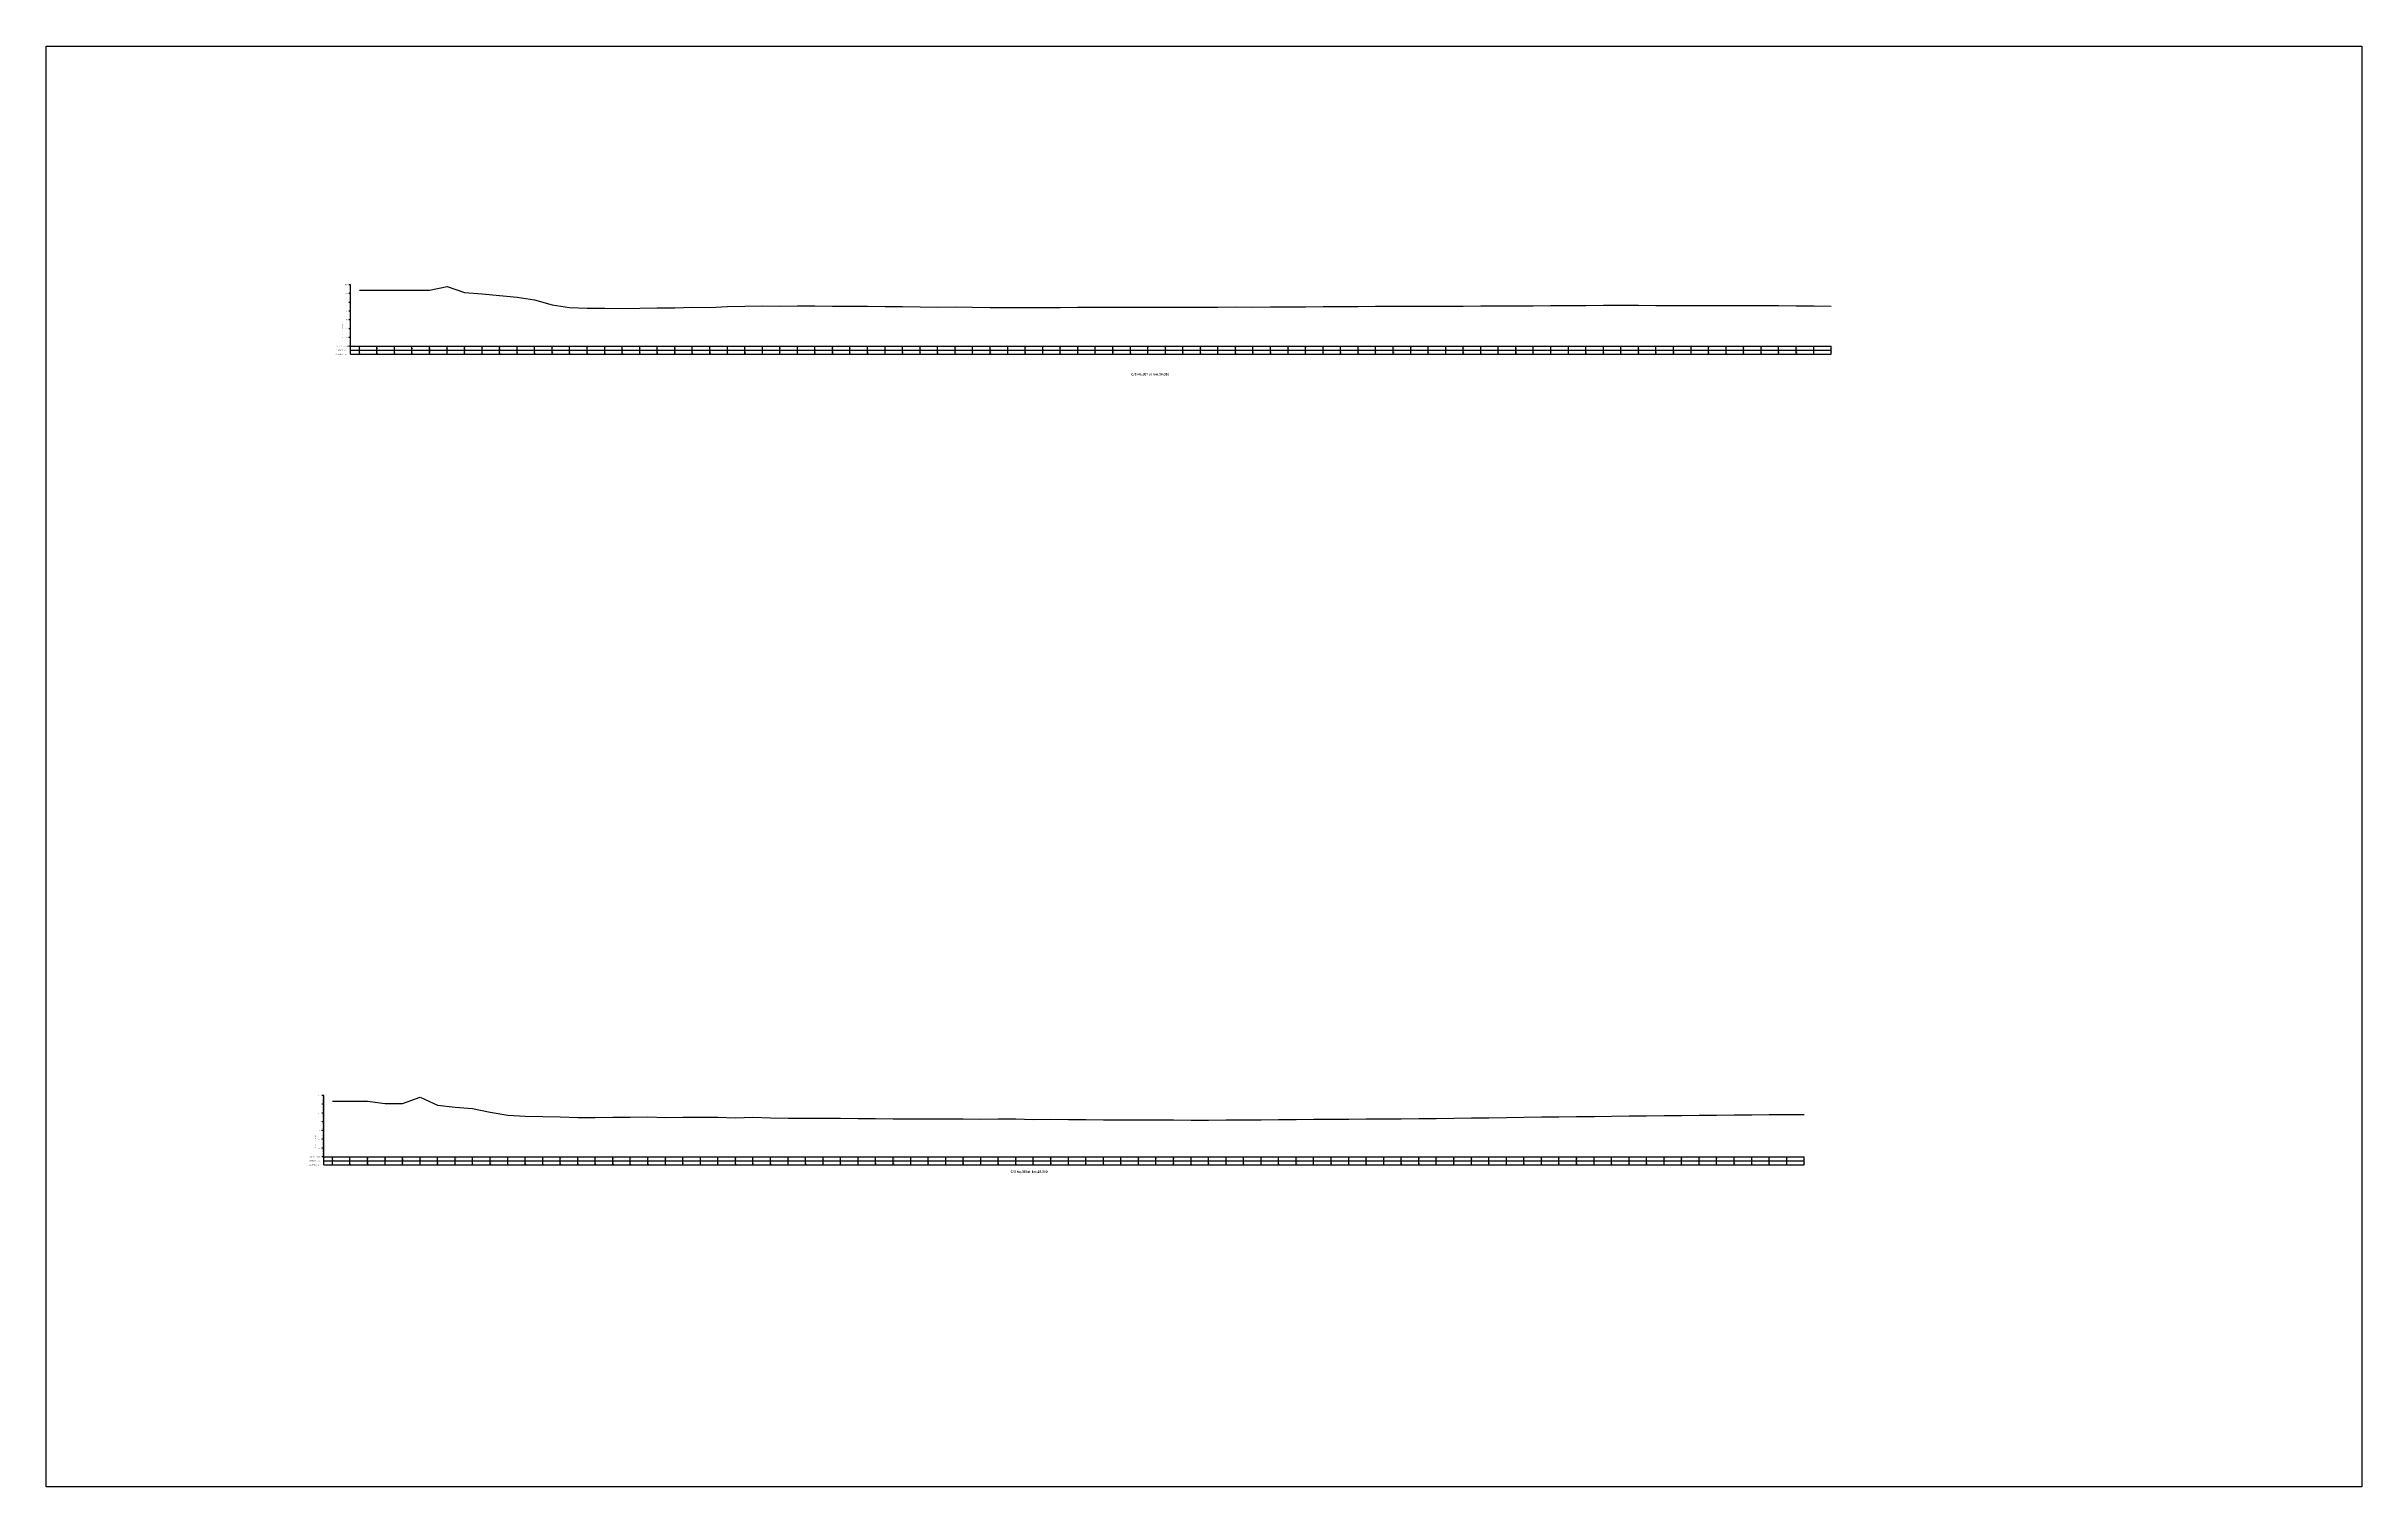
# Model space of a CAD drawing. Header units: metres. Extents: x -148477 to 168932, y -55673 to -2736.
# Drawn here: x 50330 to 51651, y -25510 to -24688 of the extents above; entities that cross this region are included whole.
import ezdxf

# ---------------------------------------------------------------- set-up
doc = ezdxf.new("R2010")
doc.units = ezdxf.units.M
doc.styles.add('liza', font='times.ttf', dxfattribs={"height": 2})
doc.styles.get("Standard").update_dxf_attribs({"font": 'times.ttf'})

msp = doc.modelspace()

# ---------------------------------------------------------------- linework, layer by layer
at = {"color": 6, "linetype": 'Continuous', "lineweight": -3, "ltscale": 0.5}
for p, q in [((50503.3374, -24824.5667), (50502.3374, -24824.5667)), ((50503.3374, -24829.5667), (50502.3374, -24829.5667)), ((50503.3374, -24825.5667), (50502.8374, -24825.5667)), ((50503.3374, -24826.5667), (50502.8374, -24826.5667)), ((50503.3374, -24827.5667), (50502.8374, -24827.5667)), ((50503.3374, -24828.5667), (50502.8374, -24828.5667)), ((50503.3374, -24864.0667), (50503.3374, -24824.5667)), ((50503.3374, -24834.5667), (50502.3374, -24834.5667)), ((50503.3374, -24839.5667), (50502.3374, -24839.5667)), ((50503.3374, -24830.5667), (50502.8374, -24830.5667)), ((50503.3374, -24831.5667), (50502.8374, -24831.5667)), ((50503.3374, -24832.5667), (50502.8374, -24832.5667)), ((50503.3374, -24833.5667), (50502.8374, -24833.5667)), ((50503.3374, -24835.5667), (50502.8374, -24835.5667)), ((50503.3374, -24836.5667), (50502.8374, -24836.5667)), ((50503.3374, -24837.5667), (50502.8374, -24837.5667)), ((50503.3374, -24838.5667), (50502.8374, -24838.5667)), ((50503.3374, -24840.5667), (50502.8374, -24840.5667)), ((50503.3374, -24841.5667), (50502.8374, -24841.5667)), ((50503.3374, -24842.5667), (50502.8374, -24842.5667)), ((50503.3374, -24844.5667), (50502.3374, -24844.5667)), ((50503.3374, -24849.5667), (50502.3374, -24849.5667)), ((50503.3374, -24854.5667), (50502.3374, -24854.5667)), ((50503.3374, -24843.5667), (50502.8374, -24843.5667)), ((50503.3374, -24845.5667), (50502.8374, -24845.5667)), ((50503.3374, -24846.5667), (50502.8374, -24846.5667)), ((50503.3374, -24847.5667), (50502.8374, -24847.5667)), ((50503.3374, -24848.5667), (50502.8374, -24848.5667)), ((50503.3374, -24850.5667), (50502.8374, -24850.5667)), ((50503.3374, -24851.5667), (50502.8374, -24851.5667)), ((50503.3374, -24852.5667), (50502.8374, -24852.5667)), ((50503.3374, -24853.5667), (50502.8374, -24853.5667)), ((50503.3374, -24855.5667), (50502.8374, -24855.5667)), ((50503.3374, -24856.5667), (50502.8374, -24856.5667)), ((50503.3374, -24859.5667), (50502.3374, -24859.5667)), ((50503.3374, -24857.5667), (50502.8374, -24857.5667)), ((50503.3374, -24858.5667), (50502.8374, -24858.5667)), ((50503.3374, -24859.5667), (51348.3374, -24859.5667)), ((50503.3374, -24861.8167), (51348.3374, -24861.8167)), ((50503.3374, -24864.0667), (51348.3374, -24864.0667)), ((50508.3374, -24864.0667), (50508.3374, -24859.5667)), ((50518.3374, -24864.0667), (50518.3374, -24859.5667)), ((50528.3374, -24864.0667), (50528.3374, -24859.5667)), ((50538.3374, -24864.0667), (50538.3374, -24859.5667)), ((50548.3374, -24864.0667), (50548.3374, -24859.5667)), ((50558.3374, -24864.0667), (50558.3374, -24859.5667)), ((50568.3374, -24864.0667), (50568.3374, -24859.5667)), ((50578.3374, -24864.0667), (50578.3374, -24859.5667)), ((50588.3374, -24864.0667), (50588.3374, -24859.5667)), ((50598.3374, -24864.0667), (50598.3374, -24859.5667)), ((50608.3374, -24864.0667), (50608.3374, -24859.5667)), ((50618.3374, -24864.0667), (50618.3374, -24859.5667)), ((50628.3374, -24864.0667), (50628.3374, -24859.5667)), ((50638.3374, -24864.0667), (50638.3374, -24859.5667)), ((50648.3374, -24864.0667), (50648.3374, -24859.5667)), ((50658.3374, -24864.0667), (50658.3374, -24859.5667)), ((50668.3374, -24864.0667), (50668.3374, -24859.5667)), ((50678.3374, -24864.0667), (50678.3374, -24859.5667)), ((50688.3374, -24864.0667), (50688.3374, -24859.5667)), ((50698.3374, -24864.0667), (50698.3374, -24859.5667)), ((50708.3374, -24864.0667), (50708.3374, -24859.5667)), ((50718.3374, -24864.0667), (50718.3374, -24859.5667)), ((50728.3374, -24864.0667), (50728.3374, -24859.5667)), ((50738.3374, -24864.0667), (50738.3374, -24859.5667)), ((50748.3374, -24864.0667), (50748.3374, -24859.5667)), ((50758.3374, -24864.0667), (50758.3374, -24859.5667)), ((50768.3374, -24864.0667), (50768.3374, -24859.5667)), ((50778.3374, -24864.0667), (50778.3374, -24859.5667)), ((50788.3374, -24864.0667), (50788.3374, -24859.5667)), ((50798.3374, -24864.0667), (50798.3374, -24859.5667)), ((50808.3374, -24864.0667), (50808.3374, -24859.5667)), ((50818.3374, -24864.0667), (50818.3374, -24859.5667)), ((50828.3374, -24864.0667), (50828.3374, -24859.5667)), ((50838.3374, -24864.0667), (50838.3374, -24859.5667)), ((50848.3374, -24864.0667), (50848.3374, -24859.5667)), ((50858.3374, -24864.0667), (50858.3374, -24859.5667)), ((50868.3374, -24864.0667), (50868.3374, -24859.5667)), ((50878.3374, -24864.0667), (50878.3374, -24859.5667)), ((50888.3374, -24864.0667), (50888.3374, -24859.5667)), ((50898.3374, -24864.0667), (50898.3374, -24859.5667)), ((50908.3374, -24864.0667), (50908.3374, -24859.5667)), ((50918.3374, -24864.0667), (50918.3374, -24859.5667)), ((50928.3374, -24864.0667), (50928.3374, -24859.5667)), ((50938.3374, -24864.0667), (50938.3374, -24859.5667)), ((50948.3374, -24864.0667), (50948.3374, -24859.5667)), ((50958.3374, -24864.0667), (50958.3374, -24859.5667)), ((50968.3374, -24864.0667), (50968.3374, -24859.5667)), ((50978.3374, -24864.0667), (50978.3374, -24859.5667)), ((50988.3374, -24864.0667), (50988.3374, -24859.5667)), ((50998.3374, -24864.0667), (50998.3374, -24859.5667)), ((51008.3374, -24864.0667), (51008.3374, -24859.5667)), ((51018.3374, -24864.0667), (51018.3374, -24859.5667)), ((51028.3374, -24864.0667), (51028.3374, -24859.5667)), ((51038.3374, -24864.0667), (51038.3374, -24859.5667)), ((51048.3374, -24864.0667), (51048.3374, -24859.5667)), ((51058.3374, -24864.0667), (51058.3374, -24859.5667)), ((51068.3374, -24864.0667), (51068.3374, -24859.5667)), ((51078.3374, -24864.0667), (51078.3374, -24859.5667)), ((51088.3374, -24864.0667), (51088.3374, -24859.5667)), ((51098.3374, -24864.0667), (51098.3374, -24859.5667)), ((51108.3374, -24864.0667), (51108.3374, -24859.5667)), ((51118.3374, -24864.0667), (51118.3374, -24859.5667)), ((51128.3374, -24864.0667), (51128.3374, -24859.5667)), ((51138.3374, -24864.0667), (51138.3374, -24859.5667)), ((51148.3374, -24864.0667), (51148.3374, -24859.5667)), ((51158.3374, -24864.0667), (51158.3374, -24859.5667)), ((51168.3374, -24864.0667), (51168.3374, -24859.5667)), ((51178.3374, -24864.0667), (51178.3374, -24859.5667)), ((51188.3374, -24864.0667), (51188.3374, -24859.5667)), ((51198.3374, -24864.0667), (51198.3374, -24859.5667)), ((51208.3374, -24864.0667), (51208.3374, -24859.5667)), ((51218.3374, -24864.0667), (51218.3374, -24859.5667)), ((51228.3374, -24864.0667), (51228.3374, -24859.5667)), ((51238.3374, -24864.0667), (51238.3374, -24859.5667)), ((51248.3374, -24864.0667), (51248.3374, -24859.5667)), ((51258.3374, -24864.0667), (51258.3374, -24859.5667)), ((51268.3374, -24864.0667), (51268.3374, -24859.5667)), ((51278.3374, -24864.0667), (51278.3374, -24859.5667)), ((51288.3374, -24864.0667), (51288.3374, -24859.5667)), ((51298.3374, -24864.0667), (51298.3374, -24859.5667)), ((51308.3374, -24864.0667), (51308.3374, -24859.5667)), ((51318.3374, -24864.0667), (51318.3374, -24859.5667)), ((51328.3374, -24864.0667), (51328.3374, -24859.5667)), ((51338.3374, -24864.0667), (51338.3374, -24859.5667)), ((51348.3374, -24864.0667), (51348.3374, -24859.5667)), ((50487.9641, -25287.1558), (50486.9641, -25287.1558)), ((50487.9641, -25292.1558), (50486.9641, -25292.1558)), ((50487.9641, -25288.1558), (50487.4641, -25288.1558)), ((50487.9641, -25289.1558), (50487.4641, -25289.1558)), ((50487.9641, -25290.1558), (50487.4641, -25290.1558)), ((50487.9641, -25291.1558), (50487.4641, -25291.1558)), ((50487.9641, -25326.6558), (50487.9641, -25287.1558)), ((50487.9641, -25297.1558), (50486.9641, -25297.1558)), ((50487.9641, -25302.1558), (50486.9641, -25302.1558)), ((50487.9641, -25293.1558), (50487.4641, -25293.1558)), ((50487.9641, -25294.1558), (50487.4641, -25294.1558)), ((50487.9641, -25295.1558), (50487.4641, -25295.1558)), ((50487.9641, -25296.1558), (50487.4641, -25296.1558)), ((50487.9641, -25298.1558), (50487.4641, -25298.1558)), ((50487.9641, -25299.1558), (50487.4641, -25299.1558)), ((50487.9641, -25300.1558), (50487.4641, -25300.1558)), ((50487.9641, -25301.1558), (50487.4641, -25301.1558)), ((50487.9641, -25303.1558), (50487.4641, -25303.1558)), ((50487.9641, -25304.1558), (50487.4641, -25304.1558)), ((50487.9641, -25305.1558), (50487.4641, -25305.1558)), ((50487.9641, -25307.1558), (50486.9641, -25307.1558)), ((50487.9641, -25312.1558), (50486.9641, -25312.1558)), ((50487.9641, -25317.1558), (50486.9641, -25317.1558)), ((50487.9641, -25306.1558), (50487.4641, -25306.1558)), ((50487.9641, -25308.1558), (50487.4641, -25308.1558)), ((50487.9641, -25309.1558), (50487.4641, -25309.1558)), ((50487.9641, -25310.1558), (50487.4641, -25310.1558)), ((50487.9641, -25311.1558), (50487.4641, -25311.1558)), ((50487.9641, -25313.1558), (50487.4641, -25313.1558)), ((50487.9641, -25314.1558), (50487.4641, -25314.1558)), ((50487.9641, -25315.1558), (50487.4641, -25315.1558)), ((50487.9641, -25316.1558), (50487.4641, -25316.1558)), ((50487.9641, -25318.1558), (50487.4641, -25318.1558)), ((50487.9641, -25319.1558), (50487.4641, -25319.1558)), ((50487.9641, -25322.1558), (50486.9641, -25322.1558)), ((50487.9641, -25320.1558), (50487.4641, -25320.1558)), ((50487.9641, -25321.1558), (50487.4641, -25321.1558)), ((50487.9641, -25322.1558), (51332.9641, -25322.1558)), ((50487.9641, -25324.4058), (51332.9641, -25324.4058)), ((50487.9641, -25326.6558), (51332.9641, -25326.6558)), ((50492.9641, -25326.6558), (50492.9641, -25322.1558)), ((50502.9641, -25326.6558), (50502.9641, -25322.1558)), ((50512.9641, -25326.6558), (50512.9641, -25322.1558)), ((50522.9641, -25326.6558), (50522.9641, -25322.1558)), ((50532.9641, -25326.6558), (50532.9641, -25322.1558)), ((50542.9641, -25326.6558), (50542.9641, -25322.1558)), ((50552.9641, -25326.6558), (50552.9641, -25322.1558)), ((50562.9641, -25326.6558), (50562.9641, -25322.1558)), ((50572.9641, -25326.6558), (50572.9641, -25322.1558)), ((50582.9641, -25326.6558), (50582.9641, -25322.1558)), ((50592.9641, -25326.6558), (50592.9641, -25322.1558)), ((50602.9641, -25326.6558), (50602.9641, -25322.1558)), ((50612.9641, -25326.6558), (50612.9641, -25322.1558)), ((50622.9641, -25326.6558), (50622.9641, -25322.1558)), ((50632.9641, -25326.6558), (50632.9641, -25322.1558)), ((50642.9641, -25326.6558), (50642.9641, -25322.1558)), ((50652.9641, -25326.6558), (50652.9641, -25322.1558)), ((50662.9641, -25326.6558), (50662.9641, -25322.1558)), ((50672.9641, -25326.6558), (50672.9641, -25322.1558)), ((50682.9641, -25326.6558), (50682.9641, -25322.1558)), ((50692.9641, -25326.6558), (50692.9641, -25322.1558)), ((50702.9641, -25326.6558), (50702.9641, -25322.1558)), ((50712.9641, -25326.6558), (50712.9641, -25322.1558)), ((50722.9641, -25326.6558), (50722.9641, -25322.1558)), ((50732.9641, -25326.6558), (50732.9641, -25322.1558)), ((50742.9641, -25326.6558), (50742.9641, -25322.1558)), ((50752.9641, -25326.6558), (50752.9641, -25322.1558)), ((50762.9641, -25326.6558), (50762.9641, -25322.1558)), ((50772.9641, -25326.6558), (50772.9641, -25322.1558)), ((50782.9641, -25326.6558), (50782.9641, -25322.1558)), ((50792.9641, -25326.6558), (50792.9641, -25322.1558)), ((50802.9641, -25326.6558), (50802.9641, -25322.1558)), ((50812.9641, -25326.6558), (50812.9641, -25322.1558)), ((50822.9641, -25326.6558), (50822.9641, -25322.1558)), ((50832.9641, -25326.6558), (50832.9641, -25322.1558)), ((50842.9641, -25326.6558), (50842.9641, -25322.1558)), ((50852.9641, -25326.6558), (50852.9641, -25322.1558)), ((50862.9641, -25326.6558), (50862.9641, -25322.1558)), ((50872.9641, -25326.6558), (50872.9641, -25322.1558)), ((50882.9641, -25326.6558), (50882.9641, -25322.1558)), ((50892.9641, -25326.6558), (50892.9641, -25322.1558)), ((50902.9641, -25326.6558), (50902.9641, -25322.1558)), ((50912.9641, -25326.6558), (50912.9641, -25322.1558)), ((50922.9641, -25326.6558), (50922.9641, -25322.1558)), ((50932.9641, -25326.6558), (50932.9641, -25322.1558)), ((50942.9641, -25326.6558), (50942.9641, -25322.1558)), ((50952.9641, -25326.6558), (50952.9641, -25322.1558)), ((50962.9641, -25326.6558), (50962.9641, -25322.1558)), ((50972.9641, -25326.6558), (50972.9641, -25322.1558)), ((50982.9641, -25326.6558), (50982.9641, -25322.1558)), ((50992.9641, -25326.6558), (50992.9641, -25322.1558)), ((51002.9641, -25326.6558), (51002.9641, -25322.1558)), ((51012.9641, -25326.6558), (51012.9641, -25322.1558)), ((51022.9641, -25326.6558), (51022.9641, -25322.1558)), ((51032.9641, -25326.6558), (51032.9641, -25322.1558)), ((51042.9641, -25326.6558), (51042.9641, -25322.1558)), ((51052.9641, -25326.6558), (51052.9641, -25322.1558)), ((51062.9641, -25326.6558), (51062.9641, -25322.1558)), ((51072.9641, -25326.6558), (51072.9641, -25322.1558)), ((51082.9641, -25326.6558), (51082.9641, -25322.1558)), ((51092.9641, -25326.6558), (51092.9641, -25322.1558)), ((51102.9641, -25326.6558), (51102.9641, -25322.1558)), ((51112.9641, -25326.6558), (51112.9641, -25322.1558)), ((51122.9641, -25326.6558), (51122.9641, -25322.1558)), ((51132.9641, -25326.6558), (51132.9641, -25322.1558)), ((51142.9641, -25326.6558), (51142.9641, -25322.1558)), ((51152.9641, -25326.6558), (51152.9641, -25322.1558)), ((51162.9641, -25326.6558), (51162.9641, -25322.1558)), ((51172.9641, -25326.6558), (51172.9641, -25322.1558)), ((51182.9641, -25326.6558), (51182.9641, -25322.1558)), ((51192.9641, -25326.6558), (51192.9641, -25322.1558)), ((51202.9641, -25326.6558), (51202.9641, -25322.1558)), ((51212.9641, -25326.6558), (51212.9641, -25322.1558)), ((51222.9641, -25326.6558), (51222.9641, -25322.1558)), ((51232.9641, -25326.6558), (51232.9641, -25322.1558)), ((51242.9641, -25326.6558), (51242.9641, -25322.1558)), ((51252.9641, -25326.6558), (51252.9641, -25322.1558)), ((51262.9641, -25326.6558), (51262.9641, -25322.1558)), ((51272.9641, -25326.6558), (51272.9641, -25322.1558)), ((51282.9641, -25326.6558), (51282.9641, -25322.1558)), ((51292.9641, -25326.6558), (51292.9641, -25322.1558)), ((51302.9641, -25326.6558), (51302.9641, -25322.1558)), ((51312.9641, -25326.6558), (51312.9641, -25322.1558)), ((51322.9641, -25326.6558), (51322.9641, -25322.1558)), ((51332.9641, -25326.6558), (51332.9641, -25322.1558))]:
    msp.add_line(p, q, dxfattribs=at)
msp.add_lwpolyline([(50329.6459, -24688.4479), (51651.109, -24688.4479), (51651.109, -25510.3678), (50329.6459, -25510.3678)], close=True, dxfattribs=at)
for points in [[(50508.3374, -24827.6667), (50518.3374, -24827.5867), (50528.3374, -24827.6067), (50538.3374, -24827.6667), (50548.3374, -24827.6067), (50558.3374, -24825.5467), (50568.3374, -24828.8467), (50578.3374, -24829.7067), (50588.3374, -24830.6767), (50598.3374, -24831.6567), (50608.3374, -24833.0467), (50618.3374, -24836.0367), (50628.3374, -24837.5667), (50638.3374, -24837.8767), (50648.3374, -24837.8367), (50658.3374, -24838.0367), (50668.3374, -24837.8067), (50678.3374, -24837.7667), (50688.3374, -24837.7267), (50698.3374, -24837.3467), (50708.3374, -24837.4167), (50718.3374, -24836.8567), (50728.3374, -24836.8067), (50738.3374, -24836.6267), (50748.3374, -24836.7267), (50758.3374, -24836.4767), (50768.3374, -24836.5067), (50778.3374, -24836.6567), (50788.3374, -24836.7567), (50798.3374, -24836.8067), (50808.3374, -24836.9267), (50818.3374, -24836.9867), (50828.3374, -24837.1067), (50838.3374, -24837.2867), (50848.3374, -24837.1867), (50858.3374, -24837.3667), (50868.3374, -24837.4067), (50878.3374, -24837.4567), (50888.3374, -24837.4767), (50898.3374, -24837.4467), (50908.3374, -24837.3967), (50918.3374, -24837.3667), (50928.3374, -24837.3267), (50938.3374, -24837.3167), (50948.3374, -24837.2567), (50958.3374, -24837.2867), (50968.3374, -24837.3067), (50978.3374, -24837.3367), (50988.3374, -24837.2767), (50998.3374, -24837.2067), (51008.3374, -24837.1867), (51018.3374, -24837.2367), (51028.3374, -24837.1267), (51038.3374, -24837.0167), (51048.3374, -24837.0767), (51058.3374, -24836.9867), (51068.3374, -24836.9867), (51078.3374, -24836.9067), (51088.3374, -24836.8167), (51098.3374, -24836.7967), (51108.3374, -24836.7367), (51118.3374, -24836.6567), (51128.3374, -24836.6667), (51138.3374, -24836.6967), (51148.3374, -24836.4767), (51158.3374, -24836.4667), (51168.3374, -24836.4867), (51178.3374, -24836.4467), (51188.3374, -24836.3267), (51198.3374, -24836.3867), (51208.3374, -24836.3167), (51218.3374, -24836.2167), (51228.3374, -24836.2367), (51238.3374, -24836.2267), (51248.3374, -24836.3167), (51258.3374, -24836.2867), (51268.3374, -24836.2667), (51278.3374, -24836.2767), (51288.3374, -24836.3967), (51298.3374, -24836.4267), (51308.3374, -24836.3867), (51318.3374, -24836.4367), (51328.3374, -24836.6267), (51338.3374, -24836.6167), (51348.3374, -24836.7167)], [(50492.9641, -25290.4558), (50502.9641, -25290.4458), (50512.9641, -25290.4358), (50522.9641, -25291.7158), (50532.9641, -25291.6158), (50542.9641, -25288.0758), (50552.9641, -25292.6158), (50562.9641, -25293.7358), (50572.9641, -25294.4858), (50582.9641, -25296.6558), (50592.9641, -25298.3858), (50602.9641, -25298.8558), (50612.9641, -25299.0758), (50622.9641, -25299.2758), (50632.9641, -25299.6258), (50642.9641, -25299.6758), (50652.9641, -25299.5458), (50662.9641, -25299.4258), (50672.9641, -25299.4058), (50682.9641, -25299.6258), (50692.9641, -25299.5458), (50702.9641, -25299.5858), (50712.9641, -25299.5858), (50722.9641, -25299.8558), (50732.9641, -25299.5858), (50742.9641, -25299.8558), (50752.9641, -25299.9958), (50762.9641, -25300.0958), (50772.9641, -25300.1158), (50782.9641, -25300.1458), (50792.9641, -25300.2558), (50802.9641, -25300.1958), (50812.9641, -25300.4558), (50822.9641, -25300.4358), (50832.9641, -25300.4158), (50842.9641, -25300.4258), (50852.9641, -25300.5058), (50862.9641, -25300.6558), (50872.9641, -25300.5258), (50882.9641, -25300.5358), (50892.9641, -25300.7558), (50902.9641, -25300.6658), (50912.9641, -25300.9158), (50922.9641, -25300.9358), (50932.9641, -25300.9958), (50942.9641, -25300.9458), (50952.9641, -25301.0058), (50962.9641, -25301.0658), (50972.9641, -25301.0758), (50982.9641, -25301.1458), (50992.9641, -25301.1358), (51002.9641, -25301.1058), (51012.9641, -25301.0958), (51022.9641, -25301.0558), (51032.9641, -25300.8558), (51042.9641, -25300.7958), (51052.9641, -25300.6858), (51062.9641, -25300.6558), (51072.9641, -25300.6158), (51082.9641, -25300.4958), (51092.9641, -25300.4458), (51102.9641, -25300.3758), (51112.9641, -25300.2858), (51122.9641, -25300.2558), (51132.9641, -25300.0858), (51142.9641, -25299.9058), (51152.9641, -25299.8558), (51162.9641, -25299.7158), (51172.9641, -25299.4958), (51182.9641, -25299.3958), (51192.9641, -25299.2558), (51202.9641, -25299.1158), (51212.9641, -25299.0358), (51222.9641, -25298.8558), (51232.9641, -25298.7858), (51242.9641, -25298.7558), (51252.9641, -25298.6258), (51262.9641, -25298.4858), (51272.9641, -25298.3958), (51282.9641, -25298.3458), (51292.9641, -25298.2058), (51302.9641, -25298.1058), (51312.9641, -25298.0458), (51322.9641, -25297.9758), (51332.9641, -25297.8958)]]:
    msp.add_lwpolyline(points, dxfattribs=at)

# ---------------------------------------------------------------- texts
at = {"color": 6, "linetype": 'Continuous', "lineweight": -3, "ltscale": 0.5, "char_height": 0.5, "attachment_point": 1, "style": 'liza'}
for s, insert, width in [('0.00', (50500.3374, -24829.3167), 2), ('5.00', (50500.3374, -24824.3167), 2), ('-5.00', (50500.3374, -24834.3167), 2), ('-10.00', (50500.3374, -24839.3167), 2), ('-15.00', (50500.3374, -24844.3167), 2), ('-20.00', (50500.3374, -24849.3167), 2), ('-25.00', (50500.3374, -24854.3167), 2), ('DATUM AT -30.00 (m)', (50494.8374, -24859.3167), 7.5), ('EXISTING R.L. (m)', (50494.8374, -24861.5667), 7.5), ('DISTANCE IN (m)', (50494.8374, -24863.8167), 7.5), ('0.00', (50484.9641, -25291.9058), 2), ('5.00', (50484.9641, -25286.9058), 2), ('-5.00', (50484.9641, -25296.9058), 2), ('-10.00', (50484.9641, -25301.9058), 2), ('-15.00', (50484.9641, -25306.9058), 2), ('-20.00', (50484.9641, -25311.9058), 2), ('-25.00', (50484.9641, -25316.9058), 2), ('DATUM AT -30.00 (m)', (50479.4641, -25321.9058), 7.5), ('EXISTING R.L. (m)', (50479.4641, -25324.1558), 7.5), ('DISTANCE IN (m)', (50479.4641, -25326.4058), 7.5)]:
    msp.add_mtext(s, dxfattribs=dict(at, insert=insert, width=width))
at = {"color": 6, "linetype": 'Continuous', "lineweight": -3, "ltscale": 0.5, "char_height": 0.5, "attachment_point": 1, "rotation": 90, "style": 'liza'}
for s, insert, width in [('ELEVATION (m PWD)', (50498.3374, -24854.5667), 10), ('1.90', (50508.4374, -24861.7167), 2.15), ('0.00', (50508.4374, -24863.9667), 2.15), ('1.98', (50518.4374, -24861.7167), 2.15), ('10.00', (50518.4374, -24863.9667), 2.15), ('20.00', (50528.4374, -24863.9667), 2.15), ('1.96', (50528.4374, -24861.7167), 2.15), ('1.90', (50538.4374, -24861.7167), 2.15), ('30.00', (50538.4374, -24863.9667), 2.15), ('40.00', (50548.4374, -24863.9667), 2.15), ('1.96', (50548.4374, -24861.7167), 2.15), ('4.02', (50558.4374, -24861.7167), 2.15), ('50.00', (50558.4374, -24863.9667), 2.15), ('0.72', (50568.4374, -24861.7167), 2.15), ('60.00', (50568.4374, -24863.9667), 2.15), ('-0.14', (50578.4374, -24861.7167), 2.15), ('70.00', (50578.4374, -24863.9667), 2.15), ('80.00', (50588.4374, -24863.9667), 2.15), ('-1.11', (50588.4374, -24861.7167), 2.15), ('-2.09', (50598.4374, -24861.7167), 2.15), ('90.00', (50598.4374, -24863.9667), 2.15), ('-3.48', (50608.4374, -24861.7167), 2.15), ('100.00', (50608.4374, -24863.9667), 2.15), ('110.00', (50618.4374, -24863.9667), 2.15), ('-6.47', (50618.4374, -24861.7167), 2.15), ('-8.00', (50628.4374, -24861.7167), 2.15), ('120.00', (50628.4374, -24863.9667), 2.15), ('-8.31', (50638.4374, -24861.7167), 2.15), ('130.00', (50638.4374, -24863.9667), 2.15), ('-8.27', (50648.4374, -24861.7167), 2.15), ('140.00', (50648.4374, -24863.9667), 2.15), ('-8.47', (50658.4374, -24861.7167), 2.15), ('150.00', (50658.4374, -24863.9667), 2.15), ('-8.24', (50668.4374, -24861.7167), 2.15), ('160.00', (50668.4374, -24863.9667), 2.15), ('-8.20', (50678.4374, -24861.7167), 2.15), ('170.00', (50678.4374, -24863.9667), 2.15), ('-8.16', (50688.4374, -24861.7167), 2.15), ('180.00', (50688.4374, -24863.9667), 2.15), ('-7.78', (50698.4374, -24861.7167), 2.15), ('190.00', (50698.4374, -24863.9667), 2.15), ('-7.85', (50708.4374, -24861.7167), 2.15), ('200.00', (50708.4374, -24863.9667), 2.15), ('210.00', (50718.4374, -24863.9667), 2.15), ('-7.29', (50718.4374, -24861.7167), 2.15), ('220.00', (50728.4374, -24863.9667), 2.15), ('-7.24', (50728.4374, -24861.7167), 2.15), ('-7.06', (50738.4374, -24861.7167), 2.15), ('230.00', (50738.4374, -24863.9667), 2.15), ('240.00', (50748.4374, -24863.9667), 2.15), ('-7.16', (50748.4374, -24861.7167), 2.15), ('250.00', (50758.4374, -24863.9667), 2.15), ('-6.91', (50758.4374, -24861.7167), 2.15), ('260.00', (50768.4374, -24863.9667), 2.15), ('-6.94', (50768.4374, -24861.7167), 2.15), ('-7.09', (50778.4374, -24861.7167), 2.15), ('270.00', (50778.4374, -24863.9667), 2.15), ('280.00', (50788.4374, -24863.9667), 2.15), ('-7.19', (50788.4374, -24861.7167), 2.15), ('290.00', (50798.4374, -24863.9667), 2.15), ('-7.24', (50798.4374, -24861.7167), 2.15), ('300.00', (50808.4374, -24863.9667), 2.15), ('-7.36', (50808.4374, -24861.7167), 2.15), ('310.00', (50818.4374, -24863.9667), 2.15), ('-7.42', (50818.4374, -24861.7167), 2.15), ('320.00', (50828.4374, -24863.9667), 2.15), ('-7.54', (50828.4374, -24861.7167), 2.15), ('330.00', (50838.4374, -24863.9667), 2.15), ('-7.72', (50838.4374, -24861.7167), 2.15), ('340.00', (50848.4374, -24863.9667), 2.15), ('-7.62', (50848.4374, -24861.7167), 2.15), ('-7.80', (50858.4374, -24861.7167), 2.15), ('350.00', (50858.4374, -24863.9667), 2.15), ('-7.84', (50868.4374, -24861.7167), 2.15), ('360.00', (50868.4374, -24863.9667), 2.15), ('-7.89', (50878.4374, -24861.7167), 2.15), ('370.00', (50878.4374, -24863.9667), 2.15), ('380.00', (50888.4374, -24863.9667), 2.15), ('-7.91', (50888.4374, -24861.7167), 2.15), ('-7.88', (50898.4374, -24861.7167), 2.15), ('390.00', (50898.4374, -24863.9667), 2.15), ('-7.83', (50908.4374, -24861.7167), 2.15), ('400.00', (50908.4374, -24863.9667), 2.15), ('-7.80', (50918.4374, -24861.7167), 2.15), ('410.00', (50918.4374, -24863.9667), 2.15), ('420.00', (50928.4374, -24863.9667), 2.15), ('-7.76', (50928.4374, -24861.7167), 2.15), ('430.00', (50938.4374, -24863.9667), 2.15), ('-7.75', (50938.4374, -24861.7167), 2.15), ('440.00', (50948.4374, -24863.9667), 2.15), ('-7.69', (50948.4374, -24861.7167), 2.15), ('450.00', (50958.4374, -24863.9667), 2.15), ('-7.72', (50958.4374, -24861.7167), 2.15), ('460.00', (50968.4374, -24863.9667), 2.15), ('-7.74', (50968.4374, -24861.7167), 2.15), ('470.00', (50978.4374, -24863.9667), 2.15), ('-7.77', (50978.4374, -24861.7167), 2.15), ('480.00', (50988.4374, -24863.9667), 2.15), ('-7.71', (50988.4374, -24861.7167), 2.15), ('490.00', (50998.4374, -24863.9667), 2.15), ('-7.64', (50998.4374, -24861.7167), 2.15), ('500.00', (51008.4374, -24863.9667), 2.15), ('-7.62', (51008.4374, -24861.7167), 2.15), ('510.00', (51018.4374, -24863.9667), 2.15), ('-7.67', (51018.4374, -24861.7167), 2.15), ('520.00', (51028.4374, -24863.9667), 2.15), ('-7.56', (51028.4374, -24861.7167), 2.15), ('530.00', (51038.4374, -24863.9667), 2.15), ('-7.45', (51038.4374, -24861.7167), 2.15), ('540.00', (51048.4374, -24863.9667), 2.15), ('-7.51', (51048.4374, -24861.7167), 2.15), ('550.00', (51058.4374, -24863.9667), 2.15), ('-7.42', (51058.4374, -24861.7167), 2.15), ('560.00', (51068.4374, -24863.9667), 2.15), ('-7.42', (51068.4374, -24861.7167), 2.15), ('570.00', (51078.4374, -24863.9667), 2.15), ('-7.34', (51078.4374, -24861.7167), 2.15), ('580.00', (51088.4374, -24863.9667), 2.15), ('-7.25', (51088.4374, -24861.7167), 2.15), ('590.00', (51098.4374, -24863.9667), 2.15), ('-7.23', (51098.4374, -24861.7167), 2.15), ('600.00', (51108.4374, -24863.9667), 2.15), ('-7.17', (51108.4374, -24861.7167), 2.15), ('-7.09', (51118.4374, -24861.7167), 2.15), ('610.00', (51118.4374, -24863.9667), 2.15), ('-7.10', (51128.4374, -24861.7167), 2.15), ('620.00', (51128.4374, -24863.9667), 2.15), ('630.00', (51138.4374, -24863.9667), 2.15), ('-7.13', (51138.4374, -24861.7167), 2.15), ('640.00', (51148.4374, -24863.9667), 2.15), ('-6.91', (51148.4374, -24861.7167), 2.15), ('-6.90', (51158.4374, -24861.7167), 2.15), ('650.00', (51158.4374, -24863.9667), 2.15), ('660.00', (51168.4374, -24863.9667), 2.15), ('-6.92', (51168.4374, -24861.7167), 2.15), ('-6.88', (51178.4374, -24861.7167), 2.15), ('670.00', (51178.4374, -24863.9667), 2.15), ('680.00', (51188.4374, -24863.9667), 2.15), ('-6.76', (51188.4374, -24861.7167), 2.15), ('-6.82', (51198.4374, -24861.7167), 2.15), ('690.00', (51198.4374, -24863.9667), 2.15), ('700.00', (51208.4374, -24863.9667), 2.15), ('-6.75', (51208.4374, -24861.7167), 2.15), ('710.00', (51218.4374, -24863.9667), 2.15), ('-6.65', (51218.4374, -24861.7167), 2.15), ('720.00', (51228.4374, -24863.9667), 2.15), ('-6.67', (51228.4374, -24861.7167), 2.15), ('730.00', (51238.4374, -24863.9667), 2.15), ('-6.66', (51238.4374, -24861.7167), 2.15), ('740.00', (51248.4374, -24863.9667), 2.15), ('-6.75', (51248.4374, -24861.7167), 2.15), ('750.00', (51258.4374, -24863.9667), 2.15), ('-6.72', (51258.4374, -24861.7167), 2.15), ('-6.70', (51268.4374, -24861.7167), 2.15), ('760.00', (51268.4374, -24863.9667), 2.15), ('770.00', (51278.4374, -24863.9667), 2.15), ('-6.71', (51278.4374, -24861.7167), 2.15), ('-6.83', (51288.4374, -24861.7167), 2.15), ('780.00', (51288.4374, -24863.9667), 2.15), ('-6.86', (51298.4374, -24861.7167), 2.15), ('790.00', (51298.4374, -24863.9667), 2.15), ('-6.82', (51308.4374, -24861.7167), 2.15), ('800.00', (51308.4374, -24863.9667), 2.15), ('-6.87', (51318.4374, -24861.7167), 2.15), ('810.00', (51318.4374, -24863.9667), 2.15), ('-7.06', (51328.4374, -24861.7167), 2.15), ('820.00', (51328.4374, -24863.9667), 2.15), ('-7.05', (51338.4374, -24861.7167), 2.15), ('830.00', (51338.4374, -24863.9667), 2.15), ('840.00', (51348.4374, -24863.9667), 2.15), ('-7.15', (51348.4374, -24861.7167), 2.15), ('ELEVATION (m PWD)', (50482.9641, -25317.1558), 10), ('1.70', (50493.0641, -25324.3058), 2.15), ('0.00', (50493.0641, -25326.5558), 2.15), ('10.00', (50503.0641, -25326.5558), 2.15), ('1.71', (50503.0641, -25324.3058), 2.15), ('20.00', (50513.0641, -25326.5558), 2.15), ('1.72', (50513.0641, -25324.3058), 2.15), ('0.44', (50523.0641, -25324.3058), 2.15), ('30.00', (50523.0641, -25326.5558), 2.15), ('0.54', (50533.0641, -25324.3058), 2.15), ('40.00', (50533.0641, -25326.5558), 2.15), ('4.08', (50543.0641, -25324.3058), 2.15), ('50.00', (50543.0641, -25326.5558), 2.15), ('-0.46', (50553.0641, -25324.3058), 2.15), ('60.00', (50553.0641, -25326.5558), 2.15), ('-1.58', (50563.0641, -25324.3058), 2.15), ('70.00', (50563.0641, -25326.5558), 2.15), ('80.00', (50573.0641, -25326.5558), 2.15), ('-2.33', (50573.0641, -25324.3058), 2.15), ('-4.50', (50583.0641, -25324.3058), 2.15), ('90.00', (50583.0641, -25326.5558), 2.15), ('100.00', (50593.0641, -25326.5558), 2.15), ('-6.23', (50593.0641, -25324.3058), 2.15), ('-6.70', (50603.0641, -25324.3058), 2.15), ('110.00', (50603.0641, -25326.5558), 2.15), ('120.00', (50613.0641, -25326.5558), 2.15), ('-6.92', (50613.0641, -25324.3058), 2.15), ('130.00', (50623.0641, -25326.5558), 2.15), ('-7.12', (50623.0641, -25324.3058), 2.15), ('140.00', (50633.0641, -25326.5558), 2.15), ('-7.47', (50633.0641, -25324.3058), 2.15), ('150.00', (50643.0641, -25326.5558), 2.15), ('-7.52', (50643.0641, -25324.3058), 2.15), ('160.00', (50653.0641, -25326.5558), 2.15), ('-7.39', (50653.0641, -25324.3058), 2.15), ('170.00', (50663.0641, -25326.5558), 2.15), ('-7.27', (50663.0641, -25324.3058), 2.15), ('180.00', (50673.0641, -25326.5558), 2.15), ('-7.25', (50673.0641, -25324.3058), 2.15), ('190.00', (50683.0641, -25326.5558), 2.15), ('-7.47', (50683.0641, -25324.3058), 2.15), ('200.00', (50693.0641, -25326.5558), 2.15), ('-7.39', (50693.0641, -25324.3058), 2.15), ('210.00', (50703.0641, -25326.5558), 2.15), ('-7.43', (50703.0641, -25324.3058), 2.15), ('220.00', (50713.0641, -25326.5558), 2.15), ('-7.43', (50713.0641, -25324.3058), 2.15), ('-7.70', (50723.0641, -25324.3058), 2.15), ('230.00', (50723.0641, -25326.5558), 2.15), ('240.00', (50733.0641, -25326.5558), 2.15), ('-7.43', (50733.0641, -25324.3058), 2.15), ('-7.70', (50743.0641, -25324.3058), 2.15), ('250.00', (50743.0641, -25326.5558), 2.15), ('-7.84', (50753.0641, -25324.3058), 2.15), ('260.00', (50753.0641, -25326.5558), 2.15), ('270.00', (50763.0641, -25326.5558), 2.15), ('-7.94', (50763.0641, -25324.3058), 2.15), ('280.00', (50773.0641, -25326.5558), 2.15), ('-7.96', (50773.0641, -25324.3058), 2.15), ('290.00', (50783.0641, -25326.5558), 2.15), ('-7.99', (50783.0641, -25324.3058), 2.15), ('-8.10', (50793.0641, -25324.3058), 2.15), ('300.00', (50793.0641, -25326.5558), 2.15), ('-8.04', (50803.0641, -25324.3058), 2.15), ('310.00', (50803.0641, -25326.5558), 2.15), ('-8.30', (50813.0641, -25324.3058), 2.15), ('320.00', (50813.0641, -25326.5558), 2.15), ('-8.28', (50823.0641, -25324.3058), 2.15), ('330.00', (50823.0641, -25326.5558), 2.15), ('-8.26', (50833.0641, -25324.3058), 2.15), ('340.00', (50833.0641, -25326.5558), 2.15), ('-8.27', (50843.0641, -25324.3058), 2.15), ('350.00', (50843.0641, -25326.5558), 2.15), ('-8.35', (50853.0641, -25324.3058), 2.15), ('360.00', (50853.0641, -25326.5558), 2.15), ('-8.50', (50863.0641, -25324.3058), 2.15), ('370.00', (50863.0641, -25326.5558), 2.15), ('-8.37', (50873.0641, -25324.3058), 2.15), ('380.00', (50873.0641, -25326.5558), 2.15), ('-8.38', (50883.0641, -25324.3058), 2.15), ('390.00', (50883.0641, -25326.5558), 2.15), ('-8.60', (50893.0641, -25324.3058), 2.15), ('400.00', (50893.0641, -25326.5558), 2.15), ('-8.51', (50903.0641, -25324.3058), 2.15), ('410.00', (50903.0641, -25326.5558), 2.15), ('-8.76', (50913.0641, -25324.3058), 2.15), ('420.00', (50913.0641, -25326.5558), 2.15), ('-8.78', (50923.0641, -25324.3058), 2.15), ('430.00', (50923.0641, -25326.5558), 2.15), ('-8.84', (50933.0641, -25324.3058), 2.15), ('440.00', (50933.0641, -25326.5558), 2.15), ('-8.79', (50943.0641, -25324.3058), 2.15), ('450.00', (50943.0641, -25326.5558), 2.15), ('-8.85', (50953.0641, -25324.3058), 2.15), ('460.00', (50953.0641, -25326.5558), 2.15), ('-8.91', (50963.0641, -25324.3058), 2.15), ('470.00', (50963.0641, -25326.5558), 2.15), ('-8.92', (50973.0641, -25324.3058), 2.15), ('480.00', (50973.0641, -25326.5558), 2.15), ('-8.99', (50983.0641, -25324.3058), 2.15), ('490.00', (50983.0641, -25326.5558), 2.15), ('-8.98', (50993.0641, -25324.3058), 2.15), ('500.00', (50993.0641, -25326.5558), 2.15), ('-8.95', (51003.0641, -25324.3058), 2.15), ('510.00', (51003.0641, -25326.5558), 2.15), ('-8.94', (51013.0641, -25324.3058), 2.15), ('520.00', (51013.0641, -25326.5558), 2.15), ('-8.90', (51023.0641, -25324.3058), 2.15), ('530.00', (51023.0641, -25326.5558), 2.15), ('-8.70', (51033.0641, -25324.3058), 2.15), ('540.00', (51033.0641, -25326.5558), 2.15), ('-8.64', (51043.0641, -25324.3058), 2.15), ('550.00', (51043.0641, -25326.5558), 2.15), ('-8.53', (51053.0641, -25324.3058), 2.15), ('560.00', (51053.0641, -25326.5558), 2.15), ('-8.50', (51063.0641, -25324.3058), 2.15), ('570.00', (51063.0641, -25326.5558), 2.15), ('-8.46', (51073.0641, -25324.3058), 2.15), ('580.00', (51073.0641, -25326.5558), 2.15), ('-8.34', (51083.0641, -25324.3058), 2.15), ('590.00', (51083.0641, -25326.5558), 2.15), ('-8.29', (51093.0641, -25324.3058), 2.15), ('600.00', (51093.0641, -25326.5558), 2.15), ('-8.22', (51103.0641, -25324.3058), 2.15), ('610.00', (51103.0641, -25326.5558), 2.15), ('-8.13', (51113.0641, -25324.3058), 2.15), ('620.00', (51113.0641, -25326.5558), 2.15), ('-8.10', (51123.0641, -25324.3058), 2.15), ('630.00', (51123.0641, -25326.5558), 2.15), ('640.00', (51133.0641, -25326.5558), 2.15), ('-7.93', (51133.0641, -25324.3058), 2.15), ('650.00', (51143.0641, -25326.5558), 2.15), ('-7.75', (51143.0641, -25324.3058), 2.15), ('-7.70', (51153.0641, -25324.3058), 2.15), ('660.00', (51153.0641, -25326.5558), 2.15), ('670.00', (51163.0641, -25326.5558), 2.15), ('-7.56', (51163.0641, -25324.3058), 2.15), ('680.00', (51173.0641, -25326.5558), 2.15), ('-7.34', (51173.0641, -25324.3058), 2.15), ('690.00', (51183.0641, -25326.5558), 2.15), ('-7.24', (51183.0641, -25324.3058), 2.15), ('-7.10', (51193.0641, -25324.3058), 2.15), ('700.00', (51193.0641, -25326.5558), 2.15), ('710.00', (51203.0641, -25326.5558), 2.15), ('-6.96', (51203.0641, -25324.3058), 2.15), ('-6.88', (51213.0641, -25324.3058), 2.15), ('720.00', (51213.0641, -25326.5558), 2.15), ('-6.70', (51223.0641, -25324.3058), 2.15), ('730.00', (51223.0641, -25326.5558), 2.15), ('740.00', (51233.0641, -25326.5558), 2.15), ('-6.63', (51233.0641, -25324.3058), 2.15), ('-6.60', (51243.0641, -25324.3058), 2.15), ('750.00', (51243.0641, -25326.5558), 2.15), ('760.00', (51253.0641, -25326.5558), 2.15), ('-6.47', (51253.0641, -25324.3058), 2.15), ('770.00', (51263.0641, -25326.5558), 2.15), ('-6.33', (51263.0641, -25324.3058), 2.15), ('780.00', (51273.0641, -25326.5558), 2.15), ('-6.24', (51273.0641, -25324.3058), 2.15), ('790.00', (51283.0641, -25326.5558), 2.15), ('-6.19', (51283.0641, -25324.3058), 2.15), ('-6.05', (51293.0641, -25324.3058), 2.15), ('800.00', (51293.0641, -25326.5558), 2.15), ('810.00', (51303.0641, -25326.5558), 2.15), ('-5.95', (51303.0641, -25324.3058), 2.15), ('-5.89', (51313.0641, -25324.3058), 2.15), ('820.00', (51313.0641, -25326.5558), 2.15), ('-5.82', (51323.0641, -25324.3058), 2.15), ('830.00', (51323.0641, -25326.5558), 2.15), ('840.00', (51333.0641, -25326.5558), 2.15), ('-5.74', (51333.0641, -25324.3058), 2.15)]:
    msp.add_mtext(s, dxfattribs=dict(at, insert=insert, width=width))
at = {"color": 0, "linetype": 'ByBlock', "lineweight": 30, "char_height": 1.326841, "width": 81.781813, "attachment_point": 1}
for s, insert in [('{\\fCalibri|b1|i0|c0|p34;\\C256;C/S No.381 at  km.29.050}', (50948.9142, -24874.9545)), ('{\\fCalibri|b1|i0|c0|p34;\\C256;C/S No.387at  km.29.350}', (50880.053, -25329.9508))]:
    msp.add_mtext(s, dxfattribs=dict(at, insert=insert))

doc.saveas('drawing.dxf')
